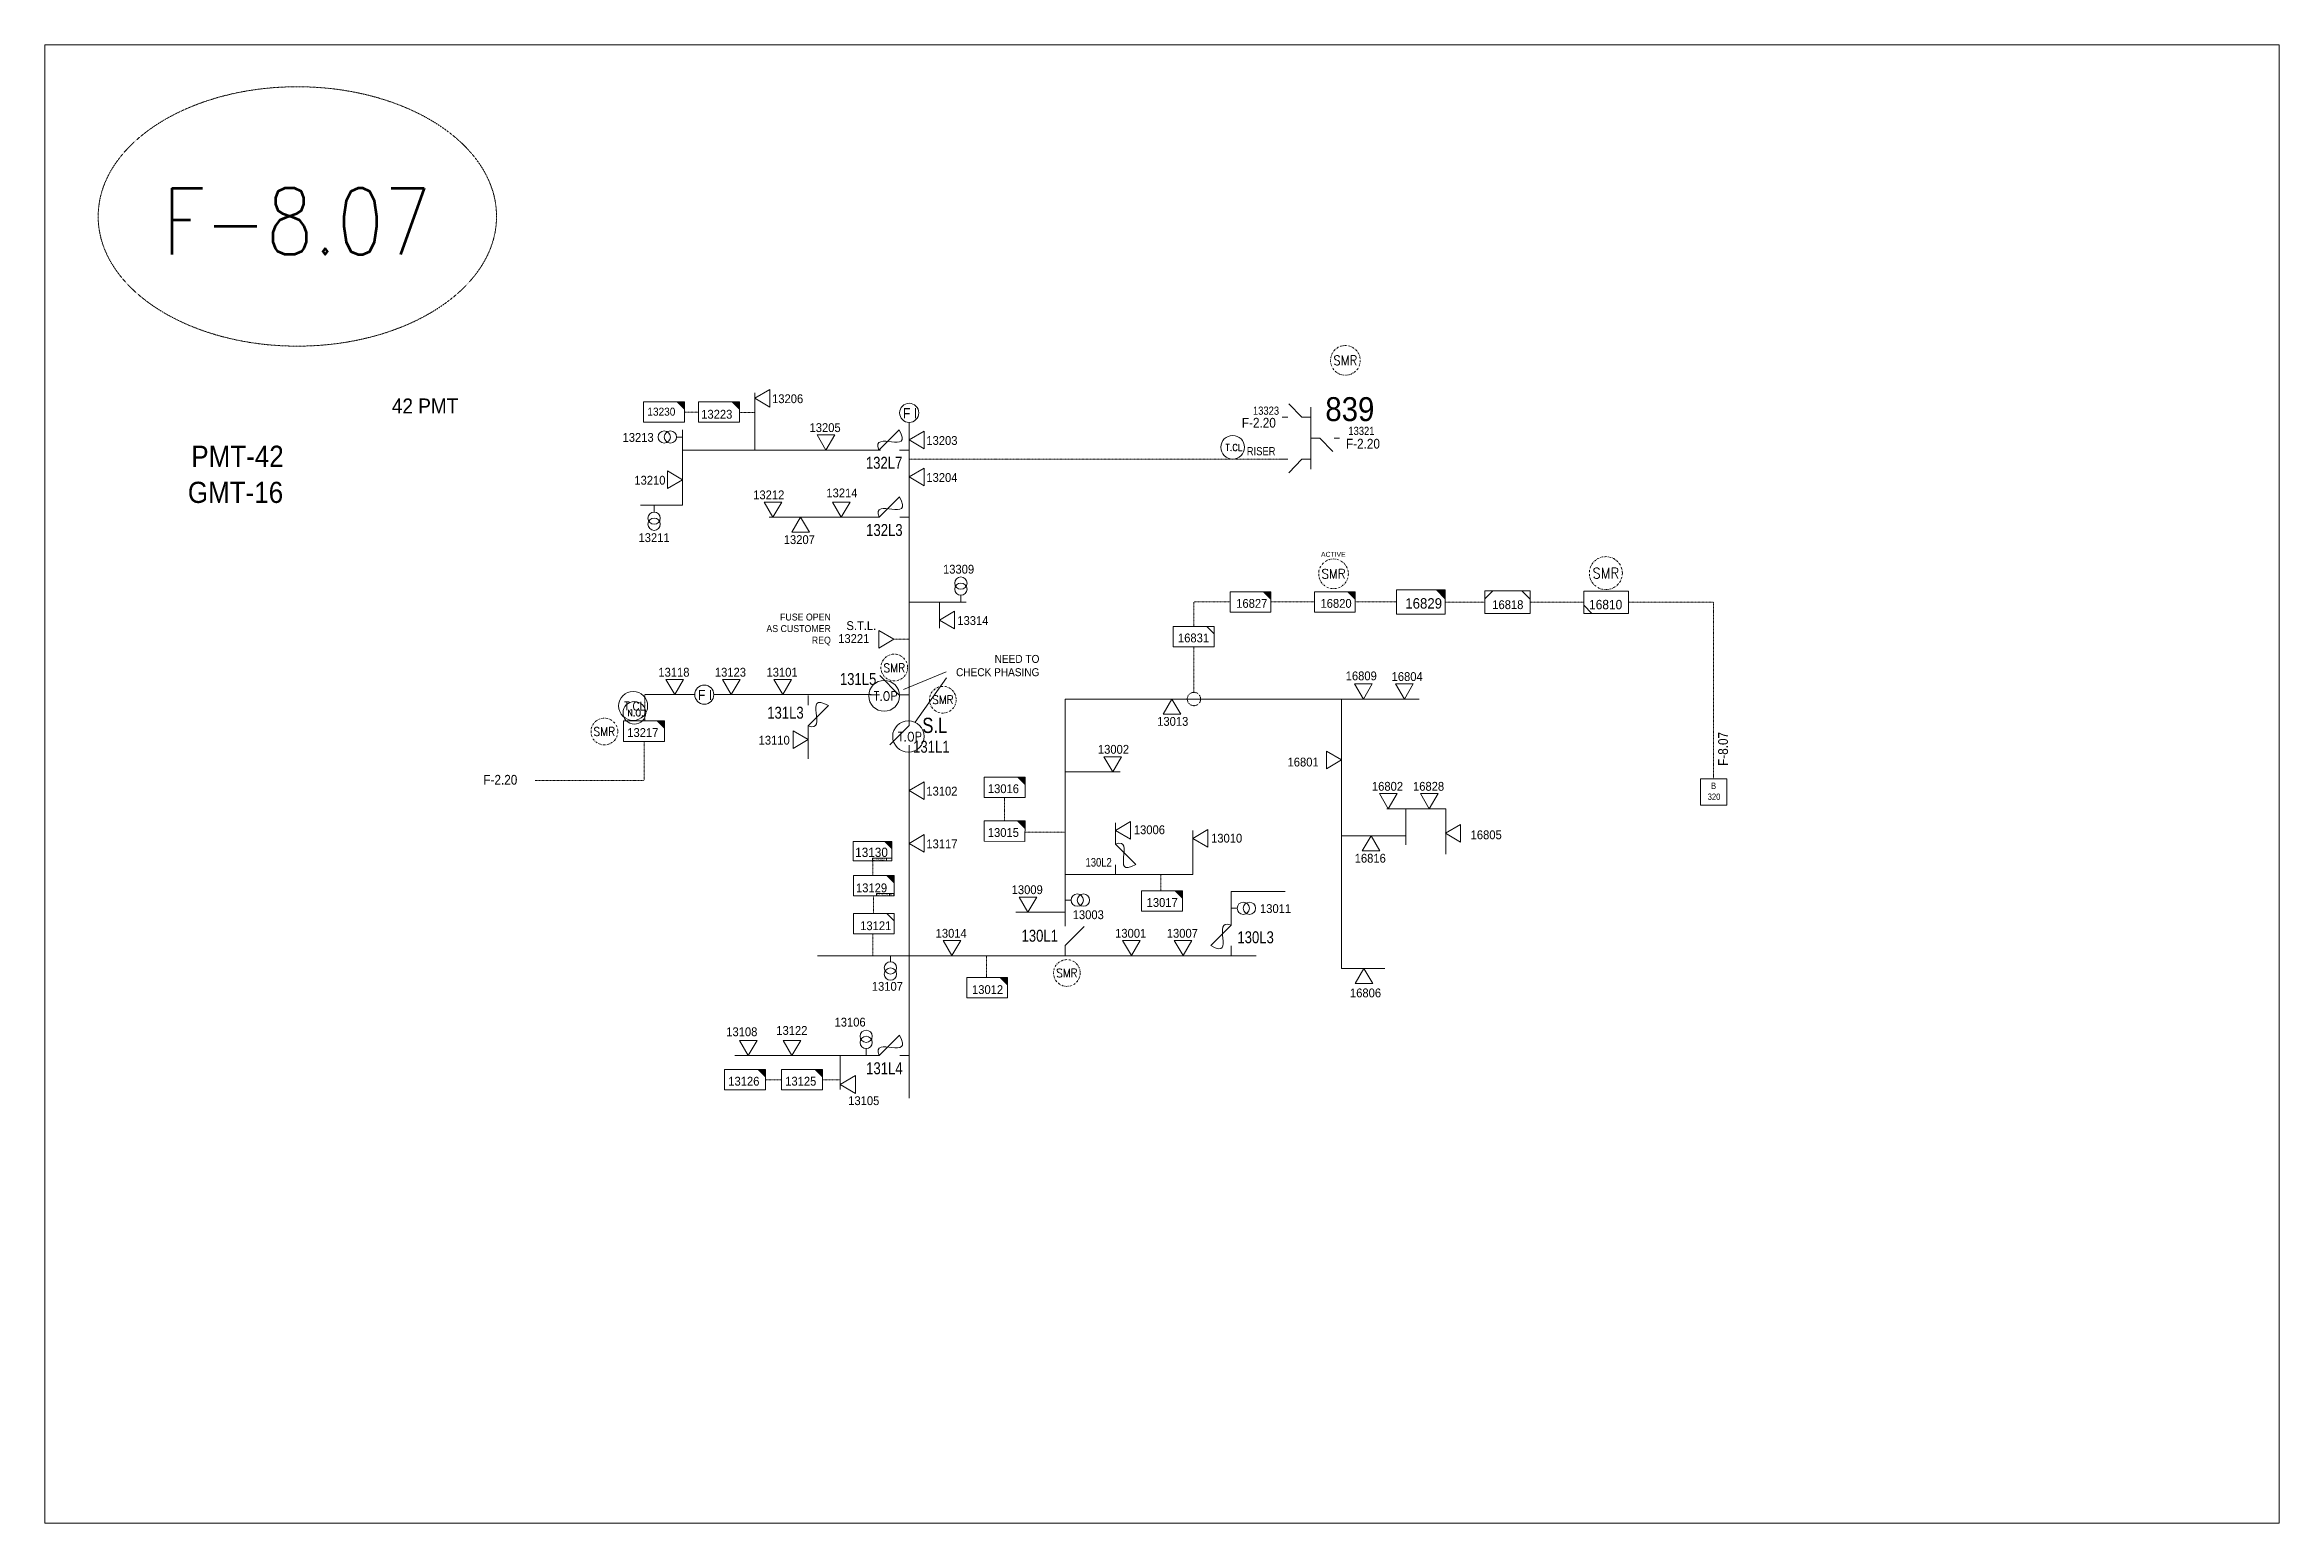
# Model space of a CAD drawing. Header units: metres. Extents: x 65984 to 144644, y -19036 to 23726.
# Drawn here: x 96186 to 97121, y 10651 to 11270 of the extents above; entities that cross this region are included whole.
import ezdxf
from ezdxf.enums import TextEntityAlignment as Align

# ---------------------------------------------------------------- set-up
doc = ezdxf.new("R2010")
doc.units = ezdxf.units.M
doc.header["$MEASUREMENT"] = 0
for name, pattern in [('DGN Style 2', [0.023128, 0, -0.023128]), ('DGN Style 3', [0.013877, 0, -0.013877]), ('DGN Style 4', [1.6, 0.8, -0.4, 0, -0.4])]:
    doc.linetypes.add(name, pattern=pattern)
doc.layers.get('0').update_dxf_attribs({"color": 95, "lineweight": 40})
for name, color, linetype, lineweight in [('ABS', 7, 'Continuous', 40), ('CONTRACTOR NAME', 95, 'Continuous', 40), ('d_eos', 111, 'Continuous', 40), ('d_eos no', 121, 'Continuous', 40), ('d_fco', 5, 'Continuous', 40), ('d_fco text', 95, 'Continuous', 40), ('d_oh branch', 94, 'Continuous', 40), ('d_switch', 95, 'Continuous', 40), ('d_tf', 1, 'Continuous', 40), ('d_tf no', 6, 'Continuous', 40), ('d_tf_200', 1, 'Continuous', 40), ('d_ug cable', 95, 'Continuous', 40), ('d_unit sub', 7, 'Continuous', 40), ('EARTH FAULT INDICATOR', 95, 'Continuous', 40), ('fedr no', 95, 'Continuous', 40), ('GRID STATION  04', 7, 'Continuous', 40), ('SW N O', 114, 'Continuous', 30)]:
    doc.layers.add(name, color=color, linetype=linetype, lineweight=lineweight)
doc.styles.add('NASKHF', font='naskhf.shx', dxfattribs={"height": 8})
doc.styles.add('Style-Andalus', font='andlso.ttf')
doc.styles.add('Style-Arial', font='arial.ttf')
doc.styles.add('Style-ENGINEERING', font='ENGINEERING.shx')
doc.styles.add('Style-msdefault', font='msdefault.shx')
doc.styles.add('Style-simplex', font='simplex.shx')
doc.styles.add('Style-STANDARD', font='STANDARD.shx')

msp = doc.modelspace()

# ---------------------------------------------------------------- texts
at = {"layer": 'd_eos no', "color": 2, "linetype": 'Continuous', "lineweight": 13, "style": 'Style-Arial', "width": 0.88}
msp.add_text('839', height=10, dxfattribs=at).set_placement((96721.81, 11122.21), align=Align.TOP_LEFT)
at = {"layer": 'd_eos no', "color": 7, "linetype": 'Continuous', "lineweight": 13, "style": 'Style-Arial', "width": 0.88}
for s, p in [('PMT-42', (96247.5, 11101.91)), ('GMT-16', (96246.07, 11086.82))]:
    msp.add_text(s, height=8.843, dxfattribs=at).set_placement(p, align=Align.TOP_LEFT)
at = {"layer": 'd_fco text', "color": 7, "linetype": 'Continuous', "lineweight": 13, "style": 'Style-msdefault', "width": 0.82}
for s, p in [('132L7', (96544.89, 11092.27)), ('132L3', (96545.01, 11064.15)), ('131L4', (96545.01, 10839))]:
    msp.add_text(s, height=5, rotation=0.03394, dxfattribs=at).set_placement(p, align=Align.RIGHT)
at = {"layer": 'd_fco text', "color": 2, "linetype": 'Continuous', "lineweight": 13, "style": 'Style-msdefault', "width": 0.82}
msp.add_text('131L5', height=5, rotation=0.03394, dxfattribs=at).set_placement((96534.02, 11001.81), align=Align.RIGHT)
at = {"layer": 'd_fco text', "color": 251, "linetype": 'Continuous', "lineweight": 13, "style": 'Style-msdefault', "width": 0.82}
msp.add_text('131L3', height=5, rotation=0.03394, dxfattribs=at).set_placement((96503.63, 10987.73), align=Align.RIGHT)
at = {"layer": 'd_fco text', "color": 2, "linetype": 'Continuous', "lineweight": 13, "style": 'Style-msdefault', "width": 0.82}
msp.add_text('S.L', height=6.373, rotation=359.96619, dxfattribs=at).set_placement((96553.23, 10981.75))
for s, p in [('131L1', (96564.65, 10978.48)), ('130L1', (96609.99, 10899.44))]:
    msp.add_text(s, height=5, rotation=359.96606, dxfattribs=at).set_placement(p, align=Align.TOP_RIGHT)
at = {"layer": 'd_fco text', "color": 251, "linetype": 'Continuous', "lineweight": 13, "style": 'Style-msdefault', "width": 0.82}
for s, height, p in [('130L2', 3.596, (96632.49, 10929.45)), ('130L3', 5, (96700.28, 10898.78))]:
    msp.add_text(s, height=height, rotation=359.96606, dxfattribs=at).set_placement(p, align=Align.TOP_RIGHT)
at = {"layer": 'd_switch', "color": 2, "linetype": 'Continuous', "lineweight": 13, "style": 'Style-msdefault', "width": 0.9}
for p in [(96686.9, 11113.56), (96730.45, 11104.79), (96369.65, 10964.21)]:
    msp.add_text('F-2.20', height=4.085, dxfattribs=at).set_placement(p, align=Align.TOP_LEFT)
at = {"layer": 'd_switch', "color": 194, "linetype": 'Continuous', "lineweight": 13, "style": 'Style-ENGINEERING', "width": 0.857143}
msp.add_text('13323', height=3.43, rotation=359.99248, dxfattribs=at).set_placement((96702.47, 11118.28), align=Align.TOP_RIGHT)
msp.add_text('13321', height=3.43, dxfattribs=at).set_placement((96742.37, 11109.83), align=Align.TOP_RIGHT)
msp.add_text('RISER', height=3.43, dxfattribs=at).set_placement((96688.95, 11101.34), align=Align.TOP_LEFT)
at = {"layer": 'd_switch', "color": 2, "linetype": 'Continuous', "lineweight": 13, "style": 'Style-msdefault', "width": 0.9}
msp.add_text('F-8.07', height=4.085, rotation=90, dxfattribs=at).set_placement((96886.11, 10967.98), align=Align.TOP_LEFT)
at = {"layer": 'd_tf no', "color": 1, "linetype": 'Continuous', "lineweight": 13, "ltscale": 0.9, "style": 'Style-simplex', "width": 0.909091}
for p in [(96730.19, 11137.6), (96725.24, 11048.32)]:
    msp.add_text('SMR', height=3.957, dxfattribs=at).set_placement(p, align=Align.MIDDLE_CENTER)
at = {"layer": 'd_tf no', "color": 251, "linetype": 'Continuous', "lineweight": 13, "style": 'Style-msdefault', "width": 0.945946}
for s, height, p in [('13206', 3.7, (96490.41, 11123.41)), ('13230', 3.33, (96438.25, 11117.81)), ('13223', 3.7, (96460.78, 11116.91)), ('13205', 3.7, (96506.08, 11111.32)), ('13203', 3.7, (96554.94, 11105.94)), ('13204', 3.7, (96554.94, 11090.46)), ('13212', 3.7, (96482.52, 11083.19)), ('13309', 3.7, (96561.91, 11052.1)), ('13118', 3.7, (96442.85, 11009)), ('13123', 3.7, (96466.49, 11009)), ('13101', 3.7, (96488.08, 11009)), ('13102', 3.7, (96554.94, 10959.28)), ('16802', 3.7, (96741.3, 10961.28)), ('16828', 3.7, (96758.48, 10961.28)), ('13117', 3.7, (96554.94, 10937.2)), ('13010', 3.7, (96674.03, 10939.58)), ('13130', 3.891, (96525.17, 10933.77)), ('13129', 3.7, (96525.51, 10918.8)), ('13009', 3.7, (96590.62, 10918.04)), ('13003', 3.7, (96616.15, 10907.57)), ('13011', 3.7, (96694.48, 10910.13)), ('13121', 3.7, (96527.26, 10902.97)), ('13014', 3.7, (96558.82, 10899.8)), ('13001', 3.7, (96633.89, 10899.8)), ('13007', 3.7, (96655.5, 10899.8)), ('13107', 3.7, (96532.13, 10877.6)), ('13012', 3.7, (96574.03, 10876.24)), ('13106', 3.7, (96516.54, 10862.64)), ('13108', 3.7, (96471.25, 10858.61)), ('13122', 3.7, (96492.18, 10859.17)), ('13126', 3.7, (96472.1, 10837.93)), ('13125', 3.7, (96495.91, 10837.93)), ('13105', 3.7, (96522.26, 10829.79))]:
    msp.add_text(s, height=height, dxfattribs=at).set_placement(p, align=Align.TOP_LEFT)
at = {"layer": 'd_tf no', "color": 1, "linetype": 'Continuous', "lineweight": 13, "style": 'Style-msdefault', "width": 0.945946}
msp.add_text('42 PMT', height=6.268, dxfattribs=at).set_placement((96331.41, 11121.66), align=Align.TOP_LEFT)
at = {"layer": 'd_tf no', "color": 251, "linetype": 'Continuous', "lineweight": 13, "style": 'Style-msdefault', "width": 0.945946}
for s, p in [('13213', (96427.88, 11103.53)), ('13211', (96434.54, 11061.6)), ('13207', (96495.3, 11060.77)), ('13006', (96641.73, 10939.41))]:
    msp.add_text(s, height=3.7, dxfattribs=at).set_placement(p)
for s, p in [('13210', (96445.82, 11089.31)), ('13214', (96526.13, 11084)), ('13314', (96580.91, 11030.61)), ('13221', (96531.09, 11023.08)), ('S.T.L.', (96533.98, 11028.5)), ('13110', (96497.8, 10980.58)), ('13002', (96639.71, 10976.75)), ('16805', (96795.6, 10940.99))]:
    msp.add_text(s, height=3.7, dxfattribs=at).set_placement(p, align=Align.TOP_RIGHT)
at = {"layer": 'd_tf no', "color": 1, "linetype": 'Continuous', "lineweight": 13, "style": 'Style-simplex', "width": 0.909091}
msp.add_text('SMR', height=4.396, dxfattribs=at).set_placement((96839.13, 11048.6), align=Align.MIDDLE_CENTER)
at = {"layer": 'd_tf no', "color": 251, "linetype": 'Continuous', "lineweight": 13, "style": 'Style-msdefault', "width": 0.945946}
for s, height, p in [('16829', 4.364, (96770.62, 11038.13)), ('16827', 3.7, (96697.56, 11037.8)), ('16818', 3.7, (96804.65, 11037.26)), ('16831', 3.7, (96673.19, 11023.35)), ('13017', 3.7, (96660.08, 10912.7))]:
    msp.add_text(s, height=height, rotation=0.00014, dxfattribs=at).set_placement(p, align=Align.TOP_RIGHT)
at = {"layer": 'd_tf no', "color": 2, "linetype": 'Continuous', "lineweight": 13, "style": 'Style-msdefault', "width": 0.945946}
msp.add_text('16820', height=3.7, rotation=0.00014, dxfattribs=at).set_placement((96732.81, 11037.8), align=Align.TOP_RIGHT)
for s, height, p in [('16810', 3.943, (96832.13, 11037.42)), ('13217', 3.7, (96429.85, 10983.77))]:
    msp.add_text(s, height=height, dxfattribs=at).set_placement(p, align=Align.TOP_LEFT)
at = {"layer": 'd_tf no', "color": 1, "linetype": 'Continuous', "lineweight": 13, "ltscale": 0.81, "style": 'Style-simplex', "width": 0.909091}
for p in [(96541.5, 11008.96), (96561.84, 10995.65), (96420.27, 10982.34), (96613.7, 10881.35)]:
    msp.add_text('SMR', height=3.561, dxfattribs=at).set_placement(p, align=Align.MIDDLE_CENTER)
at = {"layer": 'd_tf no', "color": 251, "linetype": 'Continuous', "lineweight": 13, "style": 'Style-msdefault', "width": 0.945946}
for s, p in [('16809', (96743.34, 11003.78)), ('16804', (96762.55, 11003.49)), ('16806', (96745.13, 10871.16))]:
    msp.add_text(s, height=3.7, rotation=0.00029, dxfattribs=at).set_placement(p, align=Align.RIGHT)
for s, p in [('13013', (96664.5, 10984.74)), ('16801', (96719.03, 10967.73))]:
    msp.add_text(s, height=3.7, dxfattribs=at).set_placement(p, align=Align.RIGHT)
for s, p in [('13016', (96580.67, 10960.29)), ('13015', (96580.65, 10941.96))]:
    msp.add_text(s, height=3.7, rotation=359.93198, dxfattribs=at).set_placement(p, align=Align.TOP_LEFT)
msp.add_text('16816', height=3.7, rotation=0.0005, dxfattribs=at).set_placement((96734.09, 10927.5))
at = {"layer": 'd_tf no', "color": 121, "linetype": 'Continuous', "lineweight": 40, "insert": (96720.01, 11057.51), "char_height": 2.076, "attachment_point": 1, "style": 'NASKHF'}
msp.add_mtext('\\Fmsdefault;\\H1x;\\W0.945946;ACTIVE\\P', dxfattribs=at)
at = {"layer": 'd_tf no', "color": 2, "linetype": 'Continuous', "lineweight": 13, "insert": (96514.99, 11031.7), "char_height": 2.9052, "attachment_point": 3, "style": 'NASKHF'}
msp.add_mtext('\\Fmsdefault;\\H1x;\\W0.945946;FUSE OPEN\\PAS CUSTOMER \\PREQ', dxfattribs=at)
at = {"layer": 'd_tf no', "color": 6, "linetype": 'Continuous', "lineweight": 13, "insert": (96602.23, 11014.39), "char_height": 3.33, "attachment_point": 3, "style": 'NASKHF'}
msp.add_mtext('\\Fmsdefault;\\H1x;\\W0.945946;NEED TO \\P CHECK PHASING', dxfattribs=at)
at = {"layer": 'fedr no', "color": 6, "linetype": 'Continuous', "lineweight": 13, "style": 'Style-STANDARD', "width": 0.909091}
msp.add_text('F-8.07', height=27.785, dxfattribs=at).set_placement((96291.61, 11195.73), align=Align.MIDDLE_CENTER)
at = {"layer": 'GRID STATION  04', "color": 218, "linetype": 'Continuous', "lineweight": 13, "style": 'Style-msdefault', "width": 0.888889}
for s, height, p in [('320', 2.678, (96881.73, 10956.41)), ('B', 2.68, (96883.16, 10961))]:
    msp.add_text(s, height=height, dxfattribs=at).set_placement(p, align=Align.TOP_LEFT)

# ---------------------------------------------------------------- blocks, each defined once
blk = doc.blocks.new('TF_8')
at = {"color": 0, "linetype": 'ByBlock', "lineweight": -2}
blk.add_line((6.3, 4.95), (9.9, 1.35), dxfattribs=at)
blk.add_3dface([(-10.1, 4.95), (9.9, 4.95), (9.9, -5.05), (-10.1, -5.05)], dxfattribs=at)
blk = doc.blocks.new('exist.us-1000kva')
at = {"color": 0, "linetype": 'ByBlock', "lineweight": -2, "flags": 128}
blk.add_lwpolyline([(40, 12.9), (32.8, 20), (40, 20)], close=True, dxfattribs=at)
at = {"color": 0, "linetype": 'ByBlock', "lineweight": -2, "extrusion": (0, 0, -1)}
blk.add_solid([(-40, 12.9), (-32.8, 20), (-40, 20)], dxfattribs=at)
at = {"color": 0, "linetype": 'ByBlock', "lineweight": -2, "xscale": 2, "yscale": 2}
blk.add_blockref('TF_8', (20.2, 10.1), dxfattribs=at)
blk = doc.blocks.new('FUSE01')
at = {"color": 0, "linetype": 'ByBlock', "lineweight": -2}
blk.add_line((0, -17.15), (0, -22.55), dxfattribs=at)
at = {"color": 0, "linetype": 'ByBlock', "lineweight": -2, "flags": 128}
blk.add_lwpolyline([(0, 0.05), (0, -5.75), (-11.2, -16.95)], dxfattribs=at)
at = {"color": 0, "linetype": 'ByBlock', "lineweight": -2}
blk.add_open_spline([(-11.2, -16.95), (3.4, -25.35), (-11.6, -1.35), (0, -5.75)], degree=3, dxfattribs=at)
blk = doc.blocks.new('TFU_140')
at = {"layer": 'd_tf_200', "color": 251, "linetype": 'Continuous', "lineweight": 13}
blk.add_line((0, 10), (0, 0), dxfattribs=at)
for centre in [(0, 30), (0, 20)]:
    blk.add_circle(centre, 10, dxfattribs=at)
blk = doc.blocks.new('*U1278')
at = {"layer": 'ABS', "color": 2, "linetype": 'Continuous', "lineweight": 13, "ltscale": 0.204148}
blk.add_line((-6, -5.7), (-11.6, -5.7), dxfattribs=at)
at = {"layer": 'ABS', "color": 2, "linetype": 'Continuous', "lineweight": 13, "ltscale": 0.204148, "flags": 128}
blk.add_lwpolyline([(11.6, -5.7), (5.6, -5.7), (-5.8, 5.7)], dxfattribs=at)
blk = doc.blocks.new('*U996')
at = {"layer": 'CONTRACTOR NAME', "color": 251, "lineweight": 13, "ltscale": 0.498271, "flags": 128}
for points in [[(1.7, -0.51), (-3.72, -0.51), (-3.72, 0.47), (1.7, 0.47)], [(3.7, -0.51), (1.7, -0.51), (1.7, 0.47), (3.7, 0.47)]]:
    blk.add_lwpolyline(points, close=True, dxfattribs=at)
at = {"layer": 'CONTRACTOR NAME', "color": 251, "lineweight": 13, "style": 'Style-msdefault', "width": 0.945946}
for s, height, p in [('2017.07.24', 0.642, (-3.49, 0.31)), ('MTC', 0.572, (2.04, 0.28))]:
    blk.add_text(s, height=height, dxfattribs=at).set_placement(p, align=Align.TOP_LEFT)
blk = doc.blocks.new('*U1279')
at = {"layer": 'EARTH FAULT INDICATOR', "color": 251, "linetype": 'Continuous', "lineweight": 13}
blk.add_circle((0.02, 0.13), 4, dxfattribs=at)
at = {"layer": 'EARTH FAULT INDICATOR', "color": 251, "lineweight": 13, "style": 'Style-Andalus', "width": 0.9}
blk.add_text('F I', height=4.234, dxfattribs=at).set_placement((-2.61, 2.11), align=Align.TOP_LEFT)
blk = doc.blocks.new('*U1280')
at = {"layer": 'SW N O', "color": 1, "lineweight": 13}
blk.add_circle((0, 0), 16.8, dxfattribs=at)
at = {"layer": 'SW N O', "color": 1, "lineweight": 13, "style": 'Style-STANDARD'}
blk.add_text('T.CL', height=9.6, dxfattribs=at).set_placement((1.7, -0.2), align=Align.MIDDLE_CENTER)
blk = doc.blocks.new('*U1428')
at = {"layer": 'ABS', "color": 2, "linetype": 'Continuous', "lineweight": 13, "ltscale": 0.206227}
blk.add_line((-6, -5.7), (-11.6, -5.7), dxfattribs=at)
at = {"layer": 'ABS', "color": 2, "linetype": 'Continuous', "lineweight": 13, "ltscale": 0.206227, "flags": 128}
blk.add_lwpolyline([(11.6, -5.7), (5.6, -5.7), (-5.8, 5.7)], dxfattribs=at)
blk = doc.blocks.new('*U3080')
at = {"layer": 'd_unit sub', "color": 251, "linetype": 'Continuous', "lineweight": 13, "flags": 128}
for points in [[(-9.48, 1.38), (-6.07, 4.73), (-9.48, 4.73)], [(9.49, 1.32), (6.02, 4.73), (9.5, 4.73)]]:
    blk.add_lwpolyline(points, close=True, dxfattribs=at)
at = {"layer": 'd_unit sub', "color": 251, "linetype": 'Continuous', "lineweight": 13, "xscale": 0.94866334575076, "yscale": 0.94866334575076, "zscale": 0.4267622666565712, "rotation": 359.9999999999999}
blk.add_blockref('TF_8', (0.1, 0.04), dxfattribs=at)
blk = doc.blocks.new('TRA1_1210')
at = {"layer": 'd_tf', "color": 251, "linetype": 'Continuous', "lineweight": 13, "ltscale": 0.000215867, "extrusion": (0, 0, -1), "flags": 128}
blk.add_lwpolyline([(-10.1, -17), (-0.1, 0), (9.9, -17)], close=True, dxfattribs=at)
blk = doc.blocks.new('TRA1_1209')
at = {"layer": 'd_tf', "color": 251, "linetype": 'Continuous', "lineweight": 13, "ltscale": 0.000215867, "xscale": 1.000046566207833, "yscale": 1.000046566207833, "zscale": 1.000046566207833, "rotation": 180}
blk.add_blockref('TRA1_1210', (0, 0), dxfattribs=at)
blk = doc.blocks.new('TRA1_1212')
at = {"layer": 'd_tf', "color": 251, "linetype": 'Continuous', "lineweight": 13, "ltscale": 0.000215867, "extrusion": (0, 0, -1), "flags": 128}
blk.add_lwpolyline([(-10.1, -17), (-0.1, 0), (9.9, -17)], close=True, dxfattribs=at)
blk = doc.blocks.new('TRA1_1211')
at = {"layer": 'd_tf', "color": 251, "linetype": 'Continuous', "lineweight": 13, "ltscale": 0.000215867, "xscale": 1.000046566207833, "yscale": 1.000046566207833, "zscale": 1.000046566207833, "rotation": 180}
blk.add_blockref('TRA1_1212', (0, 0), dxfattribs=at)
blk = doc.blocks.new('*U3698')
at = {"layer": 'CONTRACTOR NAME', "color": 251, "lineweight": 13, "ltscale": 0.498271, "flags": 128}
for points in [[(1.7, -0.51), (-3.72, -0.51), (-3.72, 0.47), (1.7, 0.47)], [(3.7, -0.51), (1.7, -0.51), (1.7, 0.47), (3.7, 0.47)]]:
    blk.add_lwpolyline(points, close=True, dxfattribs=at)
at = {"layer": 'CONTRACTOR NAME', "color": 251, "lineweight": 13, "style": 'Style-msdefault', "width": 0.945946}
blk.add_text('27.04.2023', height=0.642, dxfattribs=at).set_placement((-3.49, 0.31), align=Align.TOP_LEFT)
blk = doc.blocks.new('*U4165')
at = {"layer": 'SW N O', "color": 3, "lineweight": 13}
blk.add_circle((0, 0), 16.8, dxfattribs=at)
at = {"layer": 'SW N O', "color": 3, "lineweight": 13, "style": 'Style-STANDARD'}
blk.add_text('T.OP', height=9.6, dxfattribs=at).set_placement((1.7, -0.2), align=Align.MIDDLE_CENTER)
blk = doc.blocks.new('*U893')
at = {"layer": 'SW N O', "color": 3, "lineweight": 13}
blk.add_circle((0, 0), 16.8, dxfattribs=at)
at = {"layer": 'SW N O', "color": 3, "lineweight": 13, "style": 'Style-STANDARD'}
blk.add_text('N.O.', height=9.6, dxfattribs=at).set_placement((1.7, -0.2), align=Align.MIDDLE_CENTER)

# ---------------------------------------------------------------- linework, layer by layer
at = {"layer": 'd_eos', "color": 2, "linetype": 'Continuous', "lineweight": 13, "ltscale": 0.54966}
for p, q in [((96706.08, 11113.84), (96703.82, 11113.84)), ((96712.05, 11113.83), (96706.6, 11119.45)), ((96715.78, 11113.83), (96712.05, 11113.83)), ((96715.78, 11118.02), (96715.78, 11092.11)), ((96715.78, 11105.13), (96719.51, 11105.13)), ((96719.51, 11105.13), (96724.96, 11099.52)), ((96725.48, 11105.13), (96727.74, 11105.13)), ((96706.08, 11096.24), (96703.82, 11096.24)), ((96712.05, 11096.24), (96706.6, 11090.63)), ((96715.78, 11096.24), (96712.05, 11096.24))]:
    msp.add_line(p, q, dxfattribs=at)
at = {"layer": 'd_oh branch', "color": 251, "linetype": 'Continuous', "lineweight": 13}
for p, q in [((96483.24, 11100.11), (96483.24, 11124.02)), ((96452.99, 11077.09), (96452.99, 11108.59)), ((96547.77, 11040.97), (96547.75, 11111.64)), ((96452.99, 11100.11), (96535.81, 11100.11)), ((96435.34, 11077.09), (96452.99, 11077.09)), ((96532.51, 11071.98), (96489.2, 11071.98)), ((96547.77, 11040.97), (96547.77, 10988.96)), ((96571.55, 11036.42), (96547.77, 11036.42)), ((96560.42, 11025.52), (96560.42, 11036.42)), ((96458.06, 10997.79), (96437.25, 10997.79)), ((96531.79, 10997.79), (96466.06, 10997.79)), ((96612.95, 10995.95), (96728.63, 10995.95)), ((96728.63, 10995.95), (96761.04, 10995.95)), ((96505.46, 10984.66), (96505.46, 10970.99)), ((96547.77, 10880.06), (96547.77, 10972.61)), ((96636.02, 10965.54), (96612.95, 10965.54)), ((96747.49, 10950.07), (96772.17, 10950.07)), ((96755.44, 10934.97), (96755.44, 10950.07)), ((96772.17, 10931.07), (96772.17, 10950.07)), ((96634.07, 10937.9), (96634.07, 10944.12)), ((96666.33, 10922.51), (96666.33, 10940.96)), ((96728.63, 10938.71), (96755.44, 10938.71)), ((96612.95, 10922.51), (96666.33, 10922.51)), ((96682.39, 10905.71), (96682.39, 10915.43)), ((96682.39, 10915.43), (96705.07, 10915.43)), ((96592.39, 10906.82), (96612.95, 10906.82)), ((96547.77, 10888.59), (96509.45, 10888.59)), ((96612.95, 10888.59), (96548.04, 10888.59)), ((96612.95, 10888.59), (96692.9, 10888.59)), ((96547.77, 10828.99), (96547.77, 10880.06)), ((96532.51, 10846.83), (96474.8, 10846.83)), ((96518.96, 10846.83), (96518.96, 10832.67))]:
    msp.add_line(p, q, dxfattribs=at)
at = {"layer": 'd_oh branch', "color": 251, "linetype": 'Continuous', "lineweight": 13, "flags": 128}
for points in [[(96612.95, 10904.2), (96612.95, 10995.95)], [(96746.68, 10883.22), (96728.63, 10883.22), (96728.63, 10995.95)]]:
    msp.add_lwpolyline(points, dxfattribs=at)
at = {"layer": 'd_ug cable', "color": 251, "linetype": 'DGN Style 3', "lineweight": 13}
for p, q in [((96541.37, 11020.96), (96547.76, 11020.96)), ((96612.95, 10940.23), (96596.21, 10940.23))]:
    msp.add_line(p, q, dxfattribs=at)
at = {"layer": 'd_ug cable', "color": 6, "linetype": 'Continuous', "lineweight": 0}
for p, q in [((96545.38, 10999.92), (96563.27, 11007.29)), ((96550.19, 10986.24), (96563.39, 11004.87))]:
    msp.add_line(p, q, dxfattribs=at)
at = {"layer": 'd_ug cable', "color": 140, "linetype": 'Continuous', "lineweight": 13, "flags": 128}
msp.add_lwpolyline([(96186.18, 11269.65), (97120.81, 11269.65), (97120.81, 10651.15), (96186.18, 10651.15)], close=True, dxfattribs=at)
at = {"layer": 'd_ug cable', "color": 251, "linetype": 'DGN Style 3', "lineweight": 13, "flags": 128}
for points in [[(96459.54, 11115.95), (96453.71, 11115.95)], [(96483.24, 11115.82), (96476.77, 11115.82)], [(96704.41, 11096.24), (96547.75, 11096.24)], [(96666.86, 11026.37), (96666.86, 11036.54), (96682.01, 11036.54)], [(96699.08, 11036.54), (96717.26, 11036.54)], [(96734.33, 11036.54), (96751.58, 11036.54)], [(96771.99, 11036.48), (96788.51, 11036.46)], [(96807.48, 11036.46), (96829.88, 11036.46)], [(96666.86, 10998.74), (96666.86, 11017.68), (96666.86, 11017.68)], [(96437.25, 10986.82), (96437.25, 10997.79)], [(96587.67, 10944.97), (96587.68, 10954.76)], [(96532.48, 10928.27), (96532.55, 10922.21)], [(96653.07, 10915.71), (96653.07, 10922.51)], [(96532.84, 10913.65), (96532.84, 10906.28)], [(96532.56, 10897.74), (96532.56, 10888.59)], [(96580.06, 10879.55), (96580.06, 10888.59)], [(96487.8, 10836.71), (96494.39, 10836.71)], [(96511.61, 10836.71), (96518.96, 10836.71)]]:
    msp.add_lwpolyline(points, dxfattribs=at)
at = {"layer": 'd_ug cable', "color": 251, "linetype": 'DGN Style 2', "lineweight": 13, "flags": 128}
msp.add_lwpolyline([(96848.55, 11036.46), (96884.2, 11036.46), (96884.2, 10962.5)], dxfattribs=at)
at = {"layer": 'd_ug cable', "color": 140, "linetype": 'DGN Style 3', "lineweight": 13, "flags": 128}
msp.add_lwpolyline([(96391.32, 10961.92), (96436.86, 10961.9), (96436.86, 10978.25)], dxfattribs=at)
at = {"layer": 'd_ug cable', "color": 2, "linetype": 'DGN Style 4', "lineweight": 13}
for centre, radius in [((96730.19, 11137.6), 6.21), ((96725.24, 11048.32), 6.21), ((96839.14, 11048.6), 6.9), ((96541.53, 11009.13), 5.59), ((96561.84, 10995.66), 5.59), ((96420.27, 10982.34), 5.59), ((96613.71, 10881.35), 5.59)]:
    msp.add_circle(centre, radius, dxfattribs=at)
at = {"layer": 'd_ug cable', "color": 5, "linetype": 'DGN Style 3', "lineweight": 13}
msp.add_circle((96666.86, 10995.95), 2.79, dxfattribs=at)
at = {"layer": 'fedr no', "color": 82, "linetype": 'DGN Style 3', "lineweight": 13, "true_color": 0x1dc70e}
msp.add_ellipse((96291.86, 11197.81), major_axis=(83.31, 0), ratio=0.651175, dxfattribs=at)
at = {"layer": 'GRID STATION  04', "color": 218, "linetype": 'Continuous', "lineweight": 13, "ltscale": 0.437972, "flags": 128}
msp.add_lwpolyline([(96878.73, 10962.5), (96878.73, 10951.56), (96889.67, 10951.56), (96889.67, 10962.5)], close=True, dxfattribs=at)

# ---------------------------------------------------------------- block references
at = {"layer": 'ABS', "color": 2, "linetype": 'Continuous', "lineweight": 13, "ltscale": 0.204148, "xscale": 0.7000000000000001, "yscale": 0.7000000000000001, "zscale": 0.7000000000000001}
msp.add_blockref('*U1278', (96539.52, 11001.75), dxfattribs=at)
at = {"layer": 'ABS', "color": 2, "linetype": 'Continuous', "lineweight": 13, "ltscale": 0.206227, "xscale": 0.7106910048160203, "yscale": 0.7106910048160203, "zscale": 0.7106910048160203, "rotation": 90.0000891576477}
msp.add_blockref('*U1428', (96543.7, 10980.86), dxfattribs=at)
at = {"layer": 'ABS', "color": 2, "linetype": 'Continuous', "lineweight": 13, "ltscale": 0.204148, "xscale": 0.7000000000000001, "yscale": 0.7000000000000001, "zscale": 0.7000000000000001, "rotation": 270}
msp.add_blockref('*U1278', (96616.95, 10896.7), dxfattribs=at)
at = {"layer": 'CONTRACTOR NAME', "color": 251, "lineweight": 13, "ltscale": 0.498271, "xscale": 1.099839094639342, "yscale": 1.099839094639342, "zscale": 1.099839094639342, "rotation": 359.9999999999999}
msp.add_blockref('*U3698', (96536.46, 10928.84), dxfattribs=at)
at = {"layer": 'CONTRACTOR NAME', "color": 251, "lineweight": 13, "ltscale": 0.498271}
msp.add_blockref('*U996', (96537.79, 10914.16), dxfattribs=at)
at = {"layer": 'd_fco', "color": 7, "linetype": 'Continuous', "lineweight": 13, "xscale": 0.7575801333709902, "yscale": -0.7575801333709908, "zscale": 0.1205302691593963, "rotation": 270.000228319361}
for p in [(96530.68, 11100.11), (96530.8, 11071.98), (96530.8, 10846.83)]:
    msp.add_blockref('FUSE01', p, dxfattribs=at)
at = {"layer": 'd_fco', "color": 251, "linetype": 'Continuous', "lineweight": 13, "zscale": 0.1205302691593963}
for p, xscale, yscale, rotation in [((96505.46, 10980.38), 0.7575801333709902, 0.7575801333709902, 180.0000178320709), ((96634.07, 10939.6), 0.7575801333709902, -0.757580133370991, 179.9999821679291), ((96682.39, 10905.68), 0.7575801333709901, 0.7575801333709901, 359.9997716821658)]:
    msp.add_blockref('FUSE01', p, dxfattribs=dict(at, xscale=xscale, yscale=yscale, rotation=rotation))
at = {"layer": 'd_tf', "color": 251, "linetype": 'Continuous', "lineweight": 13, "ltscale": 0.000215867}
for name, p, xscale, yscale, zscale, rotation in [('TRA1_1211', (96483.24, 11121.74), 0.37, 0.37, 0.37, 270.0001230743661), ('TRA1_1211', (96512.94, 11100.11), 0.37, 0.37, 0.37, 359.9999999999999), ('TRA1_1211', (96547.77, 11104.27), 0.37, 0.37, 0.37, 270.0001230743661), ('TRA1_1211', (96547.77, 11088.79), 0.37, 0.37, 0.37, 270.0001230743661), ('TRA1_1211', (96490.81, 11071.99), 0.37, 0.37, 0.37, 359.9999999999999), ('TRA1_1211', (96519.39, 11071.99), 0.37, 0.37, 0.37, 359.9999999999999), ('TRA1_1209', (96560.42, 11028.93), 0.3700000000000001, 0.3700000000000001, 0.3700000000000001, 270.0000131822901), ('TRA1_1211', (96449.71, 10997.8), 0.37, 0.37, 0.37, 359.9999999999999), ('TRA1_1211', (96473.35, 10997.8), 0.37, 0.37, 0.37, 359.9999999999999), ('TRA1_1211', (96494.94, 10997.8), 0.37, 0.37, 0.37, 359.9999999999999), ('TRA1_1209', (96737.77, 10995.95), 0.37, 0.37, 0.37, 0.000675107017632103), ('TRA1_1209', (96754.95, 10995.95), 0.37, 0.37, 0.37, 0.000675107017632103), ('TRA1_1209', (96657.64, 10995.94), 0.3700000000000001, 0.3700000000000001, 0.3700000000000001, 179.9998570152295), ('TRA1_1211', (96728.63, 10970.5), 0.37, 0.37, 0.37, 90.00038913692929), ('TRA1_1211', (96547.77, 10957.61), 0.37, 0.37, 0.37, 270.0001230743661), ('TRA1_1211', (96748.16, 10950.08), 0.37, 0.37, 0.37, 359.9999999999999), ('TRA1_1211', (96765.34, 10950.08), 0.37, 0.37, 0.37, 359.9999999999999), ('TRA1_1211', (96547.77, 10935.53), 0.37, 0.37, 0.37, 270.0001230743661), ('TRA1_1211', (96597.48, 10906.83), 0.37, 0.37, 0.37, 359.9999999999999), ('TRA1_1211', (96565.68, 10888.6), 0.37, 0.37, 0.37, 359.9999999999999), ('TRA1_1211', (96640.75, 10888.6), 0.37, 0.37, 0.37, 359.9999999999999), ('TRA1_1211', (96662.36, 10888.6), 0.37, 0.37, 0.37, 359.9999999999999), ('TRA1_1209', (96737.9, 10883.28), 0.37, 0.37, 0.37, 180.0006751070176), ('TRA1_1211', (96480.5, 10846.84), 0.37, 0.37, 0.37, 359.9999999999999), ('TRA1_1211', (96498.76, 10846.84), 0.37, 0.37, 0.37, 359.9999999999999), ('TRA1_1211', (96518.96, 10834.67), 0.37, 0.37, 0.37, 270.000246151457)]:
    msp.add_blockref(name, p, dxfattribs=dict(at, xscale=xscale, yscale=yscale, zscale=zscale, rotation=rotation))
at = {"layer": 'd_tf', "color": 251, "linetype": 'Continuous', "lineweight": 13, "ltscale": 0.000215867, "extrusion": (0, 0, -1)}
for name, p, xscale, yscale, zscale, rotation in [('TRA1_1209', (-96452.99, 11087.64), 0.3699999999999999, 0.3699999999999999, 0.3699999999999999, 270.0000131822901), ('TRA1_1211', (-96502.37, 11071.98), 0.37, 0.37, 0.37, 179.9997538491649), ('TRA1_1211', (-96541.37, 11020.94), 0.37, 0.37, 0.37, 270.0000000013421), ('TRA1_1211', (-96505.46, 10978.97), 0.37, 0.37, 0.37, 270.000000001225), ('TRA1_1209', (-96632.85, 10965.54), 0.3700000000000001, 0.3700000000000001, 0.3700000000000001, 359.9998570152295), ('TRA1_1209', (-96634.07, 10941.02), 0.3699999999999999, 0.3699999999999999, 0.3699999999999999, 90.00024615228165), ('TRA1_1211', (-96666.34, 10937.65), 0.37, 0.37, 0.37, 89.99999999999999), ('TRA1_1211', (-96740.95, 10938.71), 0.3699999999999999, 0.3699999999999999, 0.3699999999999999, 179.9995028694266), ('TRA1_1209', (-96772.06, 10939.82), 0.3700000000000001, 0.3700000000000001, 0.3700000000000001, 89.99985701526043)]:
    msp.add_blockref(name, p, dxfattribs=dict(at, xscale=xscale, yscale=yscale, zscale=zscale, rotation=rotation))
at = {"layer": 'd_tf_200', "color": 251, "linetype": 'Continuous', "lineweight": 13, "extrusion": (0, 0, -1)}
for p, xscale, yscale, zscale, rotation in [((-96452.99, 11105.55), 0.256057359993943, 0.256057359993943, 0.256057359993943, 269.9999999999999), ((-96441.05, 11076.74), 0.2560573599939427, 0.2560573599939427, 0.2560573599939427, 179.9999999999999)]:
    msp.add_blockref('TFU_140', p, dxfattribs=dict(at, xscale=xscale, yscale=yscale, zscale=zscale, rotation=rotation))
at = {"layer": 'd_tf_200', "color": 251, "linetype": 'Continuous', "lineweight": 13, "xscale": 0.2560573599939427, "yscale": 0.2560573599939427, "zscale": 0.2560573599939427}
for p, rotation in [((96569.39, 11036.77), 359.9999999999999), ((96612.95, 10911.85), 269.9999999999999), ((96682.39, 10908.4), 269.9999999999999), ((96539.92, 10888.59), 179.9999999999999), ((96529.77, 10847.18), 359.9999999999999)]:
    msp.add_blockref('TFU_140', p, dxfattribs=dict(at, rotation=rotation))
at = {"layer": 'd_unit sub', "color": 251, "linetype": 'Continuous', "lineweight": 13}
for name, p, xscale, yscale, zscale, rotation in [('exist.us-1000kva', (96436.7, 11111.76), 0.4277935033812938, 0.4277935033812938, 0.3840860399909141, 359.9999999999999), ('exist.us-1000kva', (96459.7, 11111.76), 0.4267622666565712, 0.4267622666565712, 0.4267622666565712, 359.9999999999999), ('exist.us-1000kva', (96682.01, 11032.28), 0.4267622666565712, 0.4267622666565712, 0.4267622666565712, 359.9998570150537), ('exist.us-1000kva', (96751.58, 11031.38), 0.5103705871090986, 0.5103705871090986, 0.3840860399909141, 359.9998570150537), ('TF_8', (96666.82, 11022.05), 0.8535245333131425, 0.8535245333131425, 0.4267622666565712, 359.9999999999999), ('exist.us-1000kva', (96579.14, 10954.77), 0.4267622666565712, 0.4267622666565712, 0.4267622666565712, 359.9319781295633), ('exist.us-1000kva', (96579.12, 10936.44), 0.4267622666565712, 0.4267622666565712, 0.4267622666565712, 359.9319781295633), ('exist.us-1000kva', (96524.35, 10928.25), 0.4044133486446614, 0.4044133486446614, 0.2267989657542349, 359.9999999999999), ('exist.us-1000kva', (96524.42, 10913.65), 0.4267622666565712, 0.4267622666565712, 0.4267622666565712, 359.9999999999999), ('exist.us-1000kva', (96644.98, 10907.19), 0.4267622666565712, 0.4267622666565712, 0.4267622666565712, 359.9319781299553), ('TF_8', (96533.04, 10902.05), 0.8535245333131425, 0.8535245333131425, 0.4267622666565712, 359.9999999999999), ('exist.us-1000kva', (96571.84, 10870.99), 0.4267622666565712, 0.4267622666565712, 0.4267622666565712, 359.9319781299553), ('exist.us-1000kva', (96470.58, 10832.41), 0.4267622666565712, 0.4267622666565712, 0.4267622666565712, 359.9999999999999), ('exist.us-1000kva', (96494.39, 10832.41), 0.4267622666565712, 0.4267622666565712, 0.4267622666565712, 359.9999999999999)]:
    msp.add_blockref(name, p, dxfattribs=dict(at, xscale=xscale, yscale=yscale, zscale=zscale, rotation=rotation))
at = {"layer": 'd_unit sub', "color": 2, "linetype": 'Continuous', "lineweight": 13, "zscale": 0.4267622666565712}
for name, p, xscale, yscale, rotation in [('exist.us-1000kva', (96717.26, 11032.28), 0.4267622666565712, 0.4267622666565712, 359.9998570150537), ('TF_8', (96839.12, 11036.4), 0.9332374037301644, 0.9332374037301644, 180), ('exist.us-1000kva', (96428.32, 10978.25), 0.4267622666565712, 0.4267622666565712, 359.9999999999999)]:
    msp.add_blockref(name, p, dxfattribs=dict(at, xscale=xscale, yscale=yscale, rotation=rotation))
at = {"layer": 'd_unit sub', "color": 251, "linetype": 'Continuous', "lineweight": 13}
msp.add_blockref('*U3080', (96797.99, 11036.46), dxfattribs=at)
at = {"layer": 'EARTH FAULT INDICATOR', "color": 251, "linetype": 'Continuous', "lineweight": 13}
for p in [(96547.75, 11115.51), (96462.04, 10997.65)]:
    msp.add_blockref('*U1279', p, dxfattribs=at)
at = {"layer": 'SW N O', "color": 1, "lineweight": 13}
for p, xscale, yscale, zscale in [((96683.07, 11101.25), 0.2950694635422144, 0.2950694635422144, 0.2950694635422144), ((96432.31, 10993.05), 0.3609909621366056, 0.3609909621366056, 0.3609909621366056)]:
    msp.add_blockref('*U1280', p, dxfattribs=dict(at, xscale=xscale, yscale=yscale, zscale=zscale))
at = {"layer": 'SW N O', "color": 3, "lineweight": 13}
for name, p, xscale, yscale, zscale in [('*U4165', (96537.28, 10997.27), 0.3841523459748736, 0.3841523459748736, 0.3841523459748736), ('*U893', (96432.81, 10990.17), 0.2826689016204633, 0.2826689016204633, 0.2826689016204633), ('*U4165', (96547.41, 10980.28), 0.3904706750623695, 0.3904706750623695, 0.3904706750623695)]:
    msp.add_blockref(name, p, dxfattribs=dict(at, xscale=xscale, yscale=yscale, zscale=zscale))

msp.set_redraw_order([(e.dxf.handle, doc.entitydb.next_handle()) for e in msp.query("TEXT MTEXT ATTDEF DIMENSION ARC_DIMENSION")])  # texts and dimensions are drawn at this point

doc.saveas('drawing.dxf')
